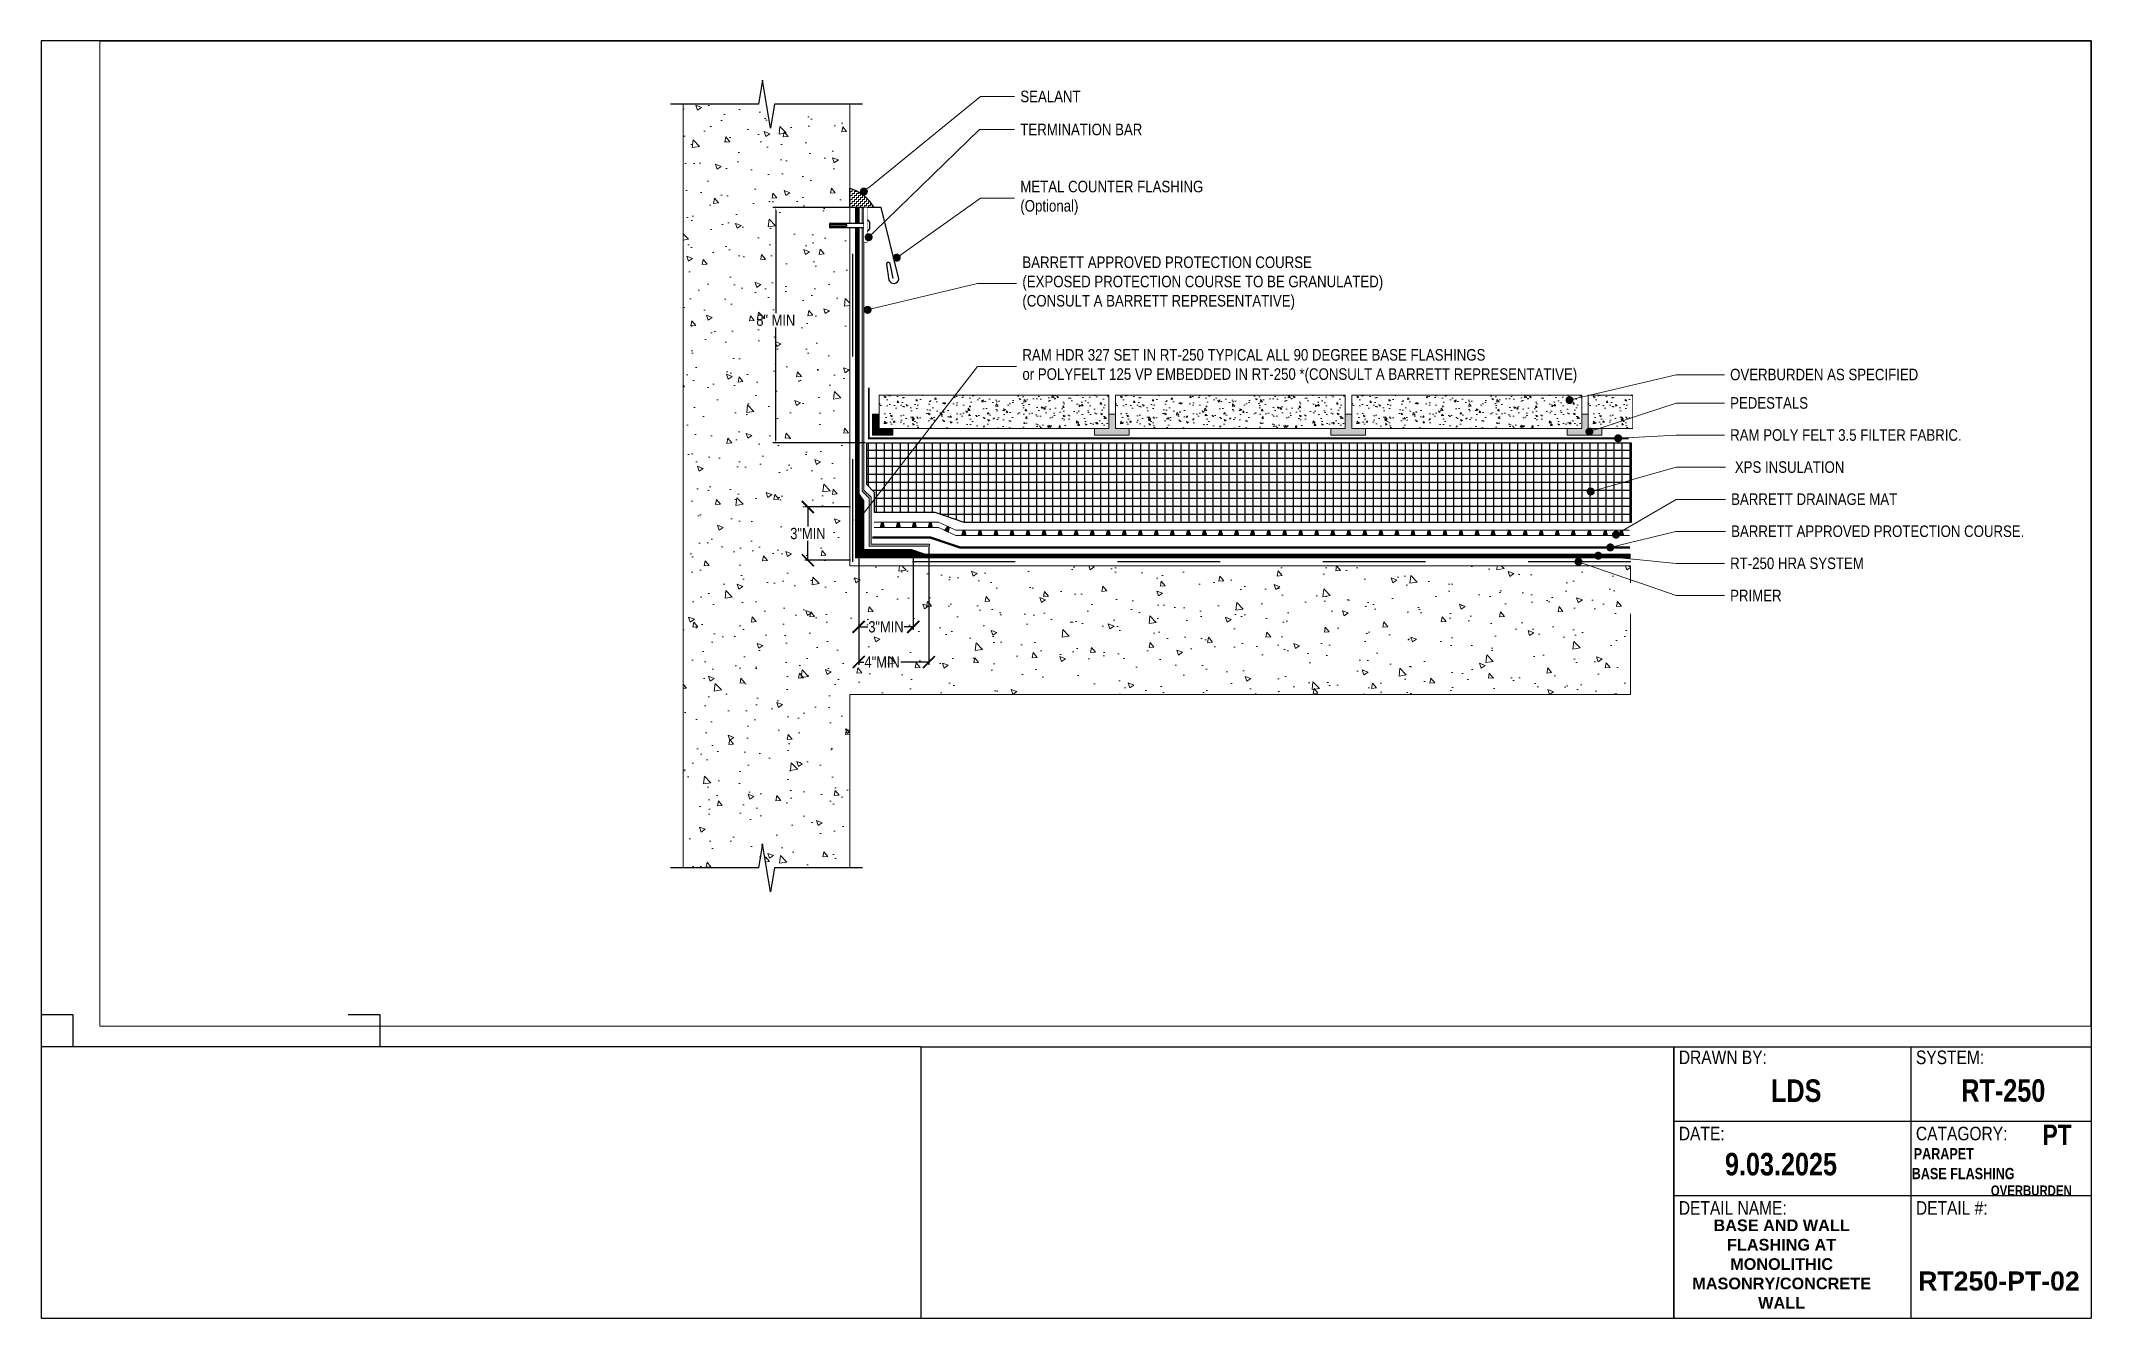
# Paper-space layout '11x17' of a CAD drawing. Header units: inches. Extents: x 0.6 to 16.6, y 0.6 to 10.6.
# The model-space entities are those that its viewports show. They can reach past a viewport. Long polylines and large blocks are cut down to what shows.
import ezdxf
from ezdxf import colors
from ezdxf.entities.mleader import LeaderData, LeaderLine
from ezdxf.math import Vec2, Vec3

# ---------------------------------------------------------------- set-up
doc = ezdxf.new("R2010")
doc.units = ezdxf.units.IN
doc.header["$MEASUREMENT"] = 0
doc.set_wipeout_variables(frame=1)
for name, pattern in [('Dash', [0.25, 0.125, -0.125]), ('Dashed - Dense', [0.8, 0.5, -0.3]), ('DASHED2', [0.1875, 0.125, -0.0625]), ('Wipeout_Contour', [39.370079, 0, -39.370079])]:
    doc.linetypes.add(name, pattern=pattern)
for name, color, linetype, lineweight in [('Dimensions', 20, 'Continuous', 0), ('Drainage Mat', 191, 'Continuous', 0), ('New_G - Drawings.2D_Pen_No__100', 7, 'Continuous', 0), ('Others', 190, 'Continuous', 0), ('RAM HDR 327', 63, 'Continuous', 0), ('Ram Mastic', 191, 'Continuous', 0), ('RAM POLY FELT 3.5 FILTER FABRIC.', 4, 'Dash', 0), ('RT-250 HRA SYSTEM LIQUID', 241, 'Continuous', 0), ('RT-250 HRA SYSTEM MESH', 3, 'Continuous', 0), ('Text', 20, 'Continuous', 0), ('Title Block Text', 20, 'Continuous', 0)]:
    doc.layers.add(name, color=color, linetype=linetype, lineweight=lineweight)
for name, color, linetype in [('Fastener', 94, 'Continuous'), ('Insulation Border', 8, 'Continuous'), ('Insulation Foam', 9, 'Continuous'), ('Primer', 32, 'DASHED2'), ('SELF ADHERING BUTYL FLASHING TAPE', 10, 'Continuous'), ('Title Block Lines', 7, 'Continuous')]:
    doc.layers.add(name, color=color, linetype=linetype)
doc.layers.add('Metal', color=7, linetype='Continuous', true_color=0x803345)
doc.layers.add('Protection Course', color=7, linetype='Dashed - Dense', lineweight=0, true_color=0x216123)
doc.styles.add('GENERATED_STYLE_1', font='')
doc.styles.add('GENERATED_STYLE_6', font='')
doc.styles.add('GENERATED_STYLE_8', font='', dxfattribs={"width": 0.8})
doc.styles.get("Standard").update_dxf_attribs({"font": ''})
doc.styles.get('GENERATED_STYLE_1').set_extended_font_data('Arial Narrow')
doc.styles.get('GENERATED_STYLE_6').set_extended_font_data('Arial Narrow', bold=True)
doc.styles.get('GENERATED_STYLE_8').set_extended_font_data('Arial Narrow', bold=True)
doc.styles.get('Standard').set_extended_font_data('Arial Narrow')
doc.dimstyles.get("Standard").update_dxf_attribs({"dimtxt": 0.18, "dimasz": 0.18, "dimexe": 0.18, "dimexo": 0.0625, "dimgap": 0.09, "dimtad": 0, "dimtih": 1, "dimtoh": 1, "dimdec": 4, "dimzin": 0, "dimdsep": 46, "dimtxsty": 'Standard', "dimcen": 0.09, "dimadec": 0, "dimazin": 0, "dimtfac": 1, "dimtdec": 4, "dimtofl": 0, "dimtmove": 0, "dimatfit": 3, "dimfxl": 1, "dimtolj": 1, "dimtzin": 0, "dimarcsym": 0})

psp = doc.layouts.new('11x17')

# ---------------------------------------------------------------- texts
at = {"layer": 'Title Block Text', "linetype": 'Continuous'}
for s, insert, char_height, attachment_point, style in [('\\A1;\\pxqc;{\\fArial|b1|i0|c0|p34;LDS}', (14.259, 2.289), 0.17569, 8, 'GENERATED_STYLE_8'), ('\\A1;\\pxqc;{\\fArial|b1|i0|c0|p34;RT-250}', (15.873, 2.29), 0.17569, 8, 'GENERATED_STYLE_8'), ('\\A1;\\pxqc;{\\fArial|b1|i0|c0|p34;PT}', (16.292, 1.956), 0.15872, 8, 'GENERATED_STYLE_8'), ('\\A1;\\pxqc;{\\fArial|b1|i0|c0|p34;PARAPET}', (15.409, 1.844), 0.08785, 8, 'GENERATED_STYLE_8'), ('\\A1;{\\fArial|b1|i0|c0|p34;9.03.2025}', (14.14, 1.716), 0.17569, 8, 'GENERATED_STYLE_8'), ('\\A1;\\pxqc;{\\fArial|b1|i0|c0|p34;BASE FLASHING}', (15.56, 1.688), 0.08785, 8, 'GENERATED_STYLE_8'), ('\\A1;\\pxqc;{\\fArial|b1|i0|c0|p34;OVERBURDEN}', (16.091, 1.56), 0.07936, 8, 'GENERATED_STYLE_8'), ('\\A1;\\pxql;{\\fArial|b1|i0|c0|p34;RT250-PT-02}', (15.209, 0.819), 0.14889, 7, 'GENERATED_STYLE_6')]:
    psp.add_mtext(s, dxfattribs=dict(at, insert=insert, char_height=char_height, attachment_point=attachment_point, style=style))
at = {"layer": 'Title Block Text', "linetype": 'Continuous', "insert": (14.145, 1.375), "char_height": 0.09063, "width": 1.56343, "attachment_point": 2, "style": 'GENERATED_STYLE_6'}
psp.add_mtext('\\A1;\\pxqc;{\\fArial|b1|i0|c0|p34;BASE AND WALL FLASHING AT MONOLITHIC MASONRY/CONCRETE WALL }', dxfattribs=at)

msp = doc.modelspace()

# ---------------------------------------------------------------- blocks, each defined once
blk = doc.blocks.new('Barrett Title Block LDS')
h = blk.add_hatch()
h.set_pattern_fill('HONEY', color=160, scale=2)
h.set_pattern_definition([(0, (-14.79494, -0.4674), (0.375, 0.2165064), [0.25, -0.5]), (120, (-14.79494, -0.4674), (-0.375, 0.2165064), [0.25, -0.5]), (60, (-14.79494, -0.4674), (8e-17, 0.4330127), [-0.5, 0.25])])
h.paths.add_polyline_path([(7.134, 2.152), (7.147, 2.152), (7.147, 2.143), (7.134, 2.143)])
at = {"layer": 'Ram Mastic'}
h = blk.add_hatch(dxfattribs=at)
h.set_pattern_fill('HONEY', color=256, scale=1.714998)
h.set_pattern_definition([(0, (-13.46107, 1.3637), (0.3215622, 0.185654), [0.214375, -0.4287496]), (120, (-13.46107, 1.3637), (-0.3215622, 0.185654), [0.214375, -0.4287496]), (60, (-13.46107, 1.3637), (7e-17, 0.371308), [-0.4287496, 0.214375])])
h.paths.add_polyline_path([(3.733, 2.342), (3.773, 2.342), (3.773, 2.31), (3.733, 2.31)])
h = blk.add_hatch(dxfattribs=at)
h.set_pattern_fill('HONEY', color=256, scale=1.714998)
h.set_pattern_definition([(0, (-13.63047, 0.7278), (0.3215622, 0.185654), [0.214375, -0.4287496]), (120, (-13.63047, 0.7278), (-0.3215622, 0.185654), [0.214375, -0.4287496]), (60, (-13.63047, 0.7278), (7e-17, 0.371308), [-0.4287496, 0.214375])])
h.paths.add_polyline_path([(3.458, 0.971), (3.498, 0.971), (3.498, 0.916), (3.458, 0.916)])
at = {"layer": 'SELF ADHERING BUTYL FLASHING TAPE', "linetype": 'Continuous'}
h = blk.add_hatch(dxfattribs=at)
h.set_pattern_fill('ANSI31', color=30)
h.set_pattern_definition([(45, (0.74292, 1.41906), (-0.0883883, 0.0883883), [])])
h.paths.add_polyline_path([(6.83, 1.08), (6.835, 1.068), (6.838, 1.057), (6.86, 1.066), (6.858, 1.074), (6.853, 1.086), (6.847, 1.099), (6.838, 1.106), (6.818, 1.099), (6.824, 1.093)])
h = blk.add_hatch(dxfattribs=at)
h.set_pattern_fill('ANSI31', color=30)
h.set_pattern_definition([(45, (0.74292, 1.26022), (-0.0883883, 0.0883883), [])])
h.paths.add_polyline_path([(6.83, 0.921), (6.835, 0.909), (6.838, 0.898), (6.86, 0.908), (6.858, 0.915), (6.853, 0.927), (6.847, 0.94), (6.838, 0.947), (6.818, 0.94), (6.824, 0.934)])
at = {"layer": 'Title Block Lines', "linetype": 'Continuous'}
for p, q in [((16.489, 10.488), (0.51, 10.488)), ((0.51, 10.488), (0.51, 0.533)), ((7.367, 2.647), (16.489, 2.647)), ((13.238, 0.533), (13.238, 2.647)), ((15.086, 0.533), (15.086, 2.647)), ((0.51, 0.533), (16.489, 0.533)), ((3.948, 0.533), (13.903, 0.533))]:
    blk.add_line(p, q, dxfattribs=at)
at = {"layer": 'Title Block Lines'}
for points in [[(16.489, 10.488), (16.489, 0.533)], [(7.367, 2.647), (0.51, 2.647)], [(7.367, 2.647), (7.367, 0.533)], [(13.238, 2.647), (13.238, 0.533)], [(16.489, 2.287), (16.489, 1.41)], [(16.489, 2.287), (16.489, 0.533)], [(16.489, 2.066), (13.238, 2.066)], [(16.489, 1.486), (13.238, 1.486)]]:
    blk.add_lwpolyline(points, dxfattribs=at)
at = {"layer": 'Title Block Lines', "linetype": 'Continuous', "char_height": 0.10572, "attachment_point": 1, "style": 'GENERATED_STYLE_1'}
for s, insert in [('\\A1;\\pxql;DRAWN BY:', (13.276, 2.618)), ('\\A1;\\pxql;SYSTEM:', (15.124, 2.618)), ('\\A1;\\pxql;DATE:', (13.276, 2.024)), ('\\A1;\\pxql;CATAGORY:', (15.124, 2.024)), ('\\A1;\\pxql;DETAIL NAME:', (13.276, 1.444)), ('\\A1;\\pxql;DETAIL #:', (15.124, 1.444))]:
    blk.add_mtext(s, dxfattribs=dict(at, insert=insert))
blk = doc.blocks.new('*D14')
at = {"layer": 'Defpoints', "color": 0, "transparency": 16777216}
for p in [(5.77, 42.86), (10.38, 42.86), (11.43, 28.18)]:
    blk.add_point(p, dxfattribs=at)
at = {"layer": 'Text', "color": 0, "lineweight": -2, "transparency": 16777216}
for p, q in [((10.32, 42.86), (5.59, 42.86)), ((5.77, 42.68), (5.77, 36.28)), ((5.77, 28.36), (5.77, 35.39)), ((11.36, 28.18), (5.59, 28.18))]:
    blk.add_line(p, q, dxfattribs=at)
at = {"layer": 'Text', "color": 0, "transparency": 16777216}
for points in [[(5.74, 42.68), (5.8, 42.68), (5.77, 42.86)], [(5.74, 28.36), (5.8, 28.36), (5.77, 28.18)]]:
    blk.add_solid(points, dxfattribs=at)
at = {"layer": 'Text', "color": 0, "transparency": 16777216, "insert": (5.77, 35.83), "char_height": 0.7, "attachment_point": 5}
blk.add_mtext('\\A1;8" MIN', dxfattribs=at)
blk = doc.blocks.new('_Dot')
at = {"color": 0, "linetype": 'ByBlock', "lineweight": -2}
blk.add_line((-0.5, 0), (-1, 0), dxfattribs=at)
at = {"color": 0, "linetype": 'ByBlock', "const_width": 0.5}
blk.add_lwpolyline([(-0.25, 0, 1), (0.25, 0, 1)], format="xyb", close=True, dxfattribs=at)
blk = doc.blocks.new('_ArchTick')
at = {"color": 0, "linetype": 'ByBlock', "const_width": 0.15}
blk.add_lwpolyline([(-0.5, -0.5), (0.5, 0.5)], dxfattribs=at)
blk = doc.blocks.new('*D15')
at = {"layer": 'Defpoints', "color": 0, "transparency": 16777216}
for p in [(15.32, 21.76), (10.94, 21.14), (15.32, 14.52)]:
    blk.add_point(p, dxfattribs=at)
at = {"layer": 'Dimensions', "color": 0, "lineweight": -2, "transparency": 16777216}
for p, q in [((10.94, 21.08), (10.94, 14.34)), ((15.32, 21.69), (15.32, 14.34)), ((10.94, 14.52), (11.25, 14.52)), ((15.32, 14.52), (13.56, 14.52))]:
    blk.add_line(p, q, dxfattribs=at)
at = {"layer": 'Dimensions', "color": 0, "lineweight": -2, "transparency": 16777216, "xscale": 0.75, "yscale": 0.75, "zscale": 0.75, "rotation": 180}
blk.add_blockref('_ArchTick', (10.94, 14.52), dxfattribs=at)
at = {"layer": 'Dimensions', "color": 0, "lineweight": -2, "transparency": 16777216, "xscale": 0.75, "yscale": 0.75, "zscale": 0.75}
blk.add_blockref('_ArchTick', (15.32, 14.52), dxfattribs=at)
at = {"layer": 'Dimensions', "color": 0, "transparency": 16777216, "insert": (12.4, 14.52), "char_height": 0.7, "attachment_point": 5}
blk.add_mtext('\\A1;4"MIN', dxfattribs=at)
blk = doc.blocks.new('*D16')
at = {"layer": 'Defpoints', "color": 0, "transparency": 16777216}
for p in [(10.48, 24.19), (7.77, 20.87), (10.48, 20.87)]:
    blk.add_point(p, dxfattribs=at)
at = {"layer": 'Dimensions', "color": 0, "lineweight": -2, "transparency": 16777216}
for p, q in [((10.42, 24.19), (7.59, 24.19)), ((7.77, 24.19), (7.77, 22.98)), ((7.77, 20.87), (7.77, 22.08)), ((10.42, 20.87), (7.59, 20.87))]:
    blk.add_line(p, q, dxfattribs=at)
at = {"layer": 'Dimensions', "color": 0, "lineweight": -2, "transparency": 16777216, "xscale": 0.75, "yscale": 0.75, "zscale": 0.75}
for p, rotation in [((7.77, 24.19), 90), ((7.77, 20.87), 270)]:
    blk.add_blockref('_ArchTick', p, dxfattribs=dict(at, rotation=rotation))
at = {"layer": 'Dimensions', "color": 0, "transparency": 16777216, "insert": (7.77, 22.53), "char_height": 0.7, "attachment_point": 5}
blk.add_mtext('\\A1;3"MIN', dxfattribs=at)
blk = doc.blocks.new('*D17')
at = {"layer": 'Defpoints', "color": 0, "transparency": 16777216}
for p in [(10.94, 21.14), (14.34, 21.13), (14.34, 16.71)]:
    blk.add_point(p, dxfattribs=at)
at = {"layer": 'Dimensions', "color": 0, "lineweight": -2, "transparency": 16777216}
for p, q in [((10.94, 21.08), (10.94, 16.53)), ((14.34, 21.07), (14.34, 16.53)), ((10.94, 16.71), (11.5, 16.71)), ((14.34, 16.71), (13.78, 16.71))]:
    blk.add_line(p, q, dxfattribs=at)
at = {"layer": 'Dimensions', "color": 0, "lineweight": -2, "transparency": 16777216, "xscale": 0.75, "yscale": 0.75, "zscale": 0.75, "rotation": 180}
blk.add_blockref('_ArchTick', (10.94, 16.71), dxfattribs=at)
at = {"layer": 'Dimensions', "color": 0, "lineweight": -2, "transparency": 16777216, "xscale": 0.75, "yscale": 0.75, "zscale": 0.75}
blk.add_blockref('_ArchTick', (14.34, 16.71), dxfattribs=at)
at = {"layer": 'Dimensions', "color": 0, "transparency": 16777216, "insert": (12.64, 16.71), "char_height": 0.7, "attachment_point": 5}
blk.add_mtext('\\A1;3"MIN', dxfattribs=at)
blk = doc.blocks.new('*U10')
at = {"layer": 'Drainage Mat'}
h = blk.add_hatch(color=256, dxfattribs=at)
h.dxf.hatch_style = 1
h.paths.add_polyline_path([(0.5, 0.34), (0.45, 0.34), (0.36, 0), (0.5, 0), (0.64, 0), (0.55, 0.34)])
at = {"layer": 'Drainage Mat', "linetype": 'Continuous'}
for points in [[(0, 0.34), (1, 0.34)], [(0, 0), (1, 0)]]:
    blk.add_lwpolyline(points, dxfattribs=at)
blk.add_lwpolyline([(0.5, 0.34), (0.45, 0.34), (0.36, 0), (0.5, 0), (0.64, 0), (0.55, 0.34)], close=True, dxfattribs=at)
blk = doc.blocks.new('*U11')
at = {"layer": 'Drainage Mat', "color": 0, "linetype": 'ByBlock', "lineweight": -2, "transparency": 16777216}
for p in [(11.91, 22.9), (12.91, 22.9), (13.91, 22.9), (14.91, 22.9)]:
    blk.add_blockref('*U10', p, dxfattribs=at)
blk = doc.blocks.new('*U12')
at = {"layer": 'Drainage Mat'}
h = blk.add_hatch(color=256, dxfattribs=at)
h.dxf.hatch_style = 1
h.paths.add_polyline_path([(0.5, 0.34), (0.45, 0.34), (0.36, 0), (0.5, 0), (0.64, 0), (0.55, 0.34)])
at = {"layer": 'Drainage Mat', "linetype": 'Continuous'}
for points in [[(0, 0.34), (1, 0.34)], [(0, 0), (1, 0)]]:
    blk.add_lwpolyline(points, dxfattribs=at)
blk.add_lwpolyline([(0.5, 0.34), (0.45, 0.34), (0.36, 0), (0.5, 0), (0.64, 0), (0.55, 0.34)], close=True, dxfattribs=at)
blk = doc.blocks.new('*U13')
at = {"layer": 'Drainage Mat', "color": 0, "linetype": 'ByBlock', "lineweight": -2, "transparency": 16777216}
for p in [(17, 22.4), (18, 22.4), (19, 22.4), (20, 22.4), (21, 22.4), (22, 22.4), (23, 22.4), (24, 22.4), (25, 22.4), (26, 22.4), (27, 22.4), (28, 22.4), (29, 22.4), (30, 22.4), (31, 22.4), (32, 22.4), (33, 22.4), (34, 22.4), (35, 22.4), (36, 22.4), (37, 22.4), (38, 22.4), (39, 22.4), (40, 22.4), (41, 22.4), (42, 22.4), (43, 22.4), (44, 22.4), (45, 22.4), (46, 22.4), (47, 22.4), (48, 22.4), (49, 22.4), (50, 22.4), (51, 22.4), (52, 22.4), (53, 22.4), (54, 22.4), (55, 22.4), (56, 22.4), (57, 22.4), (58, 22.4)]:
    blk.add_blockref('*U12', p, dxfattribs=at)
blk = doc.blocks.new('zamac')
blk.add_wipeout([(-2.34, 0.12), (-2.27, 0.14), (0, 0.14), (0, -0.14), (-2.27, -0.14), (-2.34, -0.12)])
at = {"color": 0, "linetype": 'Continuous', "ltscale": 1.75}
for points in [[(-2.27, 0.04), (-2.27, 0.14), (-2.34, 0.12), (-2.34, -0.12), (-2.27, -0.14), (-2.27, -0.04)], [(-2.34, -0.04), (-1.25, -0.04), (-1.25, 0.04), (-2.34, 0.04)], [(-2.27, 0.14), (0, 0.14)], [(0, -0.14), (-2.27, -0.14)]]:
    blk.add_lwpolyline(points, dxfattribs=at)
blk.add_lwpolyline([(0, -0.35), (0, 0.35), (0.02, 0.35, -0.236068), (0.05, 0.34), (0.15, 0.21, -0.162278), (0.16, 0.18), (0.16, -0.18, -0.162278), (0.15, -0.21), (0.05, -0.34, -0.236068), (0.02, -0.35)], format="xyb", close=True, dxfattribs=at)
blk = doc.blocks.new('flat term')
at = {"layer": 'Fastener'}
blk.add_blockref('zamac', (476.02, 15.02), dxfattribs=at)
at = {"layer": 'Drainage Mat'}
blk.add_lwpolyline([(476.02, 13.96), (475.83, 13.96), (475.83, 16.12), (476.02, 16.12)], close=True, dxfattribs=at)
blk.add_wipeout([(476.02, 13.96), (475.83, 13.96), (475.83, 16.12), (476.02, 16.12)]).dxf.layer = 'Fastener'

# ---------------------------------------------------------------- dimensions: what is measured, and where the dimension line sits
at = {"layer": 'Dimensions'}
dim = msp.add_linear_dim(base=(7.76742, 20.86822), p1=(10.48003, 24.19177), p2=(10.47976, 20.86822), angle=90, text='3"MIN', dimstyle='Standard', override={"dimtxt": 0.7, "dimasz": 0.75, "dimblk1": 'ArchTick', "dimblk2": 'ArchTick', "dimsah": 1}, dxfattribs=at)
dim.commit()
dim.dimension.update_dxf_attribs({"geometry": '*D16', "text_midpoint": (7.76742, 22.53)})
dim = msp.add_linear_dim(base=(15.31559, 14.52032), p1=(10.94208, 21.14378), p2=(15.31559, 21.75539), text='4"MIN', dimstyle='Standard', override={"dimtxt": 0.7, "dimasz": 0.75, "dimblk1": 'ArchTick', "dimblk2": 'ArchTick', "dimsah": 1}, dxfattribs=at)
dim.commit()
dim.dimension.update_dxf_attribs({"geometry": '*D15', "text_midpoint": (12.4034, 14.52032), "dimtype": 160})
dim = msp.add_linear_dim(base=(14.34319, 16.70901), p1=(10.94208, 21.14378), p2=(14.34319, 21.13153), text='3"MIN', dimstyle='Standard', override={"dimtxt": 0.7, "dimasz": 0.75, "dimblk1": 'ArchTick', "dimblk2": 'ArchTick', "dimsah": 1}, dxfattribs=at)
dim.commit()
dim.dimension.update_dxf_attribs({"geometry": '*D17', "text_midpoint": (12.64264, 16.70901)})
at = {"layer": 'Text'}
dim = msp.add_linear_dim(base=(5.77306, 42.86432), p1=(11.42505, 28.17715), p2=(10.38484, 42.86432), angle=90, text='8" MIN', dimstyle='Standard', override={"dimtxt": 0.7}, dxfattribs=at)
dim.commit()
dim.dimension.update_dxf_attribs({"geometry": '*D14', "text_midpoint": (5.77306, 35.83405), "dimtype": 160})

# ---------------------------------------------------------------- hatches: boundary and pattern name
at = {"layer": 'Drainage Mat'}
h = msp.add_hatch(color=256, dxfattribs=at)
h.dxf.hatch_style = 1
h.paths.add_polyline_path([(16.54845, 22.95693), (16.50161, 22.98131), (16.29089, 22.72708), (16.4032, 22.67548), (16.52576, 22.61916), (16.59528, 22.93254)])
at = {"layer": 'Insulation Foam'}
h = msp.add_hatch(dxfattribs=at)
h.set_pattern_fill('NET', color=256, scale=4)
h.set_pattern_definition([(0, (-101.4579, 22.73927), (0, 0.5), []), (90, (-101.4579, 22.73927), (-0.5, 3e-17), [])])
h.paths.add_polyline_path([(11.42505, 28.17715), (11.42053, 25.61849), (11.90284, 25.1051), (11.90043, 23.86533), (15.69695, 23.85697), (17.50429, 23.24768), (59.12614, 23.24852), (59.12614, 28.17715)])
at = {"layer": 'Others'}
h = msp.add_hatch(dxfattribs=at)
h.set_pattern_fill('CONCRETE___STRUCTURAL_0002', color=256, style=0, pattern_type=2)
h.set_pattern_definition([(130, (50.5038, 13.5372), (3.64368, 0.31878), [0.381, -4.191]), (185, (50.5038, 13.5372), (0.70486, 3.82114), [0.3048, -3.3528]), (79.5486, (50.2, 13.5107), (-2.93883, 3.50235), [0.3238, -3.5618]), (133.816, (50.5038, 14.553), (5.4216, 0.84084), [0.5715, -6.2865]), (83.364, (50.052, 14.483), (-4.7481, 4.9485), [0.4857, -5.3427]), (188.816, (50.504, 14.553), (-4.7481, 4.9485), [0.4572, -5.0292]), (159, (49.9958, 14.2992), (3.03229, 2.0453), [0.381, -4.191]), (214, (49.9958, 14.2992), (-1.23604, 3.68376), [0.3048, -3.3528]), (108.5486, (49.743, 14.1288), (-4.26833, 1.63845), [0.3238, -3.5618]), (142.5, (50.5038, 13.5372), (-0.061772, 1.6911), [0, -3.31216, 0, -3.4036, 0, -3.3655]), (172.5, (50.5038, 13.5372), (-1.336393, 2.00361), [0, -1.94056, 0, -3.23596, 0, -1.2827]), (212.5, (51.6366, 13.5372), (2.711818, 0.11458), [0, -1.27, 0, -3.9624, 0, -5.2578]), (222.5, (52.1446, 13.5372), (-2.96259, 0.50853), [0, -1.651, 0, -2.63144, 0, -3.7338])])
h.paths.add_polyline_path([(0, 51.67693), (0, 0), (10.38484, 0), (10.38484, 12.49453), (59.05712, 12.49453), (59.05712, 20.52485), (10.38484, 20.52485), (10.38484, 51.67693)])
h = msp.add_hatch(dxfattribs=at)
h.set_pattern_fill('CONCRETE___STRUCTURAL_0002', color=256, style=0, pattern_type=2)
h.set_pattern_definition([(130, (17.8994, 29.8841), (1.17164, 0.10251), [0.12251, -1.34764]), (185, (17.8994, 29.8841), (0.22665, 1.2287), [0.09801, -1.07811]), (79.549, (17.8018, 29.8756), (-0.945, 1.1262), [0.10412, -1.14531]), (133.816, (17.8994, 30.2108), (1.74334, 0.27037), [0.18377, -2.02145]), (83.364, (17.7542, 30.1883), (-1.52677, 1.59122), [0.15618, -1.71797]), (188.816, (17.8994, 30.2108), (-1.52677, 1.59122), [0.147, -1.61716]), (159, (17.7361, 30.1291), (0.97505, 0.65768), [0.12251, -1.34764]), (214, (17.7361, 30.1291), (-0.39745, 1.18453), [0.09801, -1.07811]), (108.549, (17.6548, 30.0743), (-1.3725, 0.52685), [0.10412, -1.14531]), (142.5, (17.89944, 29.8841), (-0.019863, 0.543781), [0, -1.06504, 0, -1.094443, 0, -1.082192]), (172.5, (17.89944, 29.8841), (-0.429723, 0.64427), [0, -0.623996, 0, -1.040538, 0, -0.412458]), (212.5, (18.2637, 29.8841), (0.871998, 0.036843), [0, -0.408374, 0, -1.27413, 0, -1.69067]), (222.5, (18.42706, 29.8841), (-0.95263, 0.16352), [0, -0.530887, 0, -0.84615, 0, -1.20062])])
h.paths.add_polyline_path([(26.54318, 31.15265), (12.21026, 31.15265), (12.21026, 29.07491), (26.54318, 29.07491)])
h = msp.add_hatch(dxfattribs=at)
h.set_pattern_fill('CONCRETE___STRUCTURAL_0002', color=256, style=0, pattern_type=2)
h.set_pattern_definition([(130, (32.6398, 29.8841), (1.17164, 0.10251), [0.12251, -1.34764]), (185, (32.6398, 29.8841), (0.22665, 1.2287), [0.09801, -1.07811]), (79.549, (32.5421, 29.8756), (-0.945, 1.1262), [0.10412, -1.14531]), (133.816, (32.6398, 30.2108), (1.74334, 0.27037), [0.18377, -2.02145]), (83.364, (32.4945, 30.1883), (-1.52677, 1.59122), [0.15618, -1.71797]), (188.816, (32.6398, 30.2108), (-1.52677, 1.59122), [0.147, -1.61716]), (159, (32.4764, 30.1291), (0.97505, 0.65768), [0.12251, -1.34764]), (214, (32.4764, 30.1291), (-0.39745, 1.18453), [0.09801, -1.07811]), (108.549, (32.3952, 30.0743), (-1.3725, 0.52685), [0.10412, -1.14531]), (142.5, (32.63976, 29.8841), (-0.019863, 0.543781), [0, -1.06504, 0, -1.094443, 0, -1.082192]), (172.5, (32.63976, 29.8841), (-0.429723, 0.64427), [0, -0.623996, 0, -1.040538, 0, -0.412458]), (212.5, (33.00403, 29.8841), (0.871998, 0.036843), [0, -0.408374, 0, -1.27413, 0, -1.69067]), (222.5, (33.1674, 29.8841), (-0.95263, 0.16352), [0, -0.530887, 0, -0.84615, 0, -1.20062])])
h.paths.add_polyline_path([(41.2835, 31.15265), (26.95059, 31.15265), (26.95059, 29.07491), (41.2835, 29.07491)])
h = msp.add_hatch(dxfattribs=at)
h.set_pattern_fill('CONCRETE___STRUCTURAL_0002', color=256, style=0, pattern_type=2)
h.set_pattern_definition([(130, (47.3801, 29.8841), (1.17164, 0.10251), [0.12251, -1.34764]), (185, (47.3801, 29.8841), (0.22665, 1.2287), [0.09801, -1.07811]), (79.549, (47.2825, 29.8756), (-0.945, 1.1262), [0.10412, -1.14531]), (133.816, (47.3801, 30.2108), (1.74334, 0.27037), [0.18377, -2.02145]), (83.364, (47.2348, 30.1883), (-1.52677, 1.59122), [0.15618, -1.71797]), (188.816, (47.38, 30.2108), (-1.52677, 1.59122), [0.147, -1.61716]), (159, (47.2167, 30.1291), (0.97505, 0.65768), [0.12251, -1.34764]), (214, (47.2167, 30.1291), (-0.39745, 1.18453), [0.09801, -1.07811]), (108.549, (47.1355, 30.0743), (-1.3725, 0.52685), [0.10412, -1.14531]), (142.5, (47.3801, 29.8841), (-0.019863, 0.543781), [0, -1.06504, 0, -1.094443, 0, -1.082192]), (172.5, (47.3801, 29.8841), (-0.429723, 0.64427), [0, -0.623996, 0, -1.040538, 0, -0.412458]), (212.5, (47.74436, 29.8841), (0.871998, 0.036843), [0, -0.408374, 0, -1.27413, 0, -1.69067]), (222.5, (47.9077, 29.8841), (-0.95263, 0.16352), [0, -0.530887, 0, -0.84615, 0, -1.20062])])
h.paths.add_polyline_path([(56.02383, 31.15265), (41.69091, 31.15265), (41.69091, 29.07491), (56.02383, 29.07491)])
h = msp.add_hatch(dxfattribs=at)
h.set_pattern_fill('CONCRETE___STRUCTURAL_0002', color=256, style=0, pattern_type=2)
h.set_pattern_definition([(130, (62.1204, 29.8841), (1.17164, 0.1025), [0.12251, -1.34764]), (185, (62.1204, 29.8841), (0.22665, 1.2287), [0.098, -1.0781]), (79.549, (62.0228, 29.8756), (-0.945, 1.1262), [0.10412, -1.14531]), (133.816, (62.1204, 30.2108), (1.74334, 0.27037), [0.18377, -2.02145]), (83.364, (61.9751, 30.1883), (-1.52677, 1.5912), [0.1562, -1.71797]), (188.816, (62.1204, 30.2108), (-1.52677, 1.5912), [0.147, -1.61716]), (159, (61.9571, 30.1291), (0.97505, 0.65768), [0.12251, -1.34764]), (214, (61.9571, 30.1291), (-0.39745, 1.18453), [0.098, -1.0781]), (108.549, (61.8758, 30.0743), (-1.3725, 0.52685), [0.10412, -1.14531]), (142.5, (62.1204, 29.8841), (-0.019863, 0.54378), [0, -1.06504, 0, -1.094443, 0, -1.08219]), (172.5, (62.1204, 29.8841), (-0.429723, 0.64427), [0, -0.623996, 0, -1.04054, 0, -0.41246]), (212.5, (62.4847, 29.8841), (0.871998, 0.036843), [0, -0.408374, 0, -1.27413, 0, -1.69067]), (222.5, (62.648, 29.8841), (-0.95263, 0.16352), [0, -0.53089, 0, -0.84615, 0, -1.20062])])
h.paths.add_polyline_path([(59.21792, 31.15265), (56.43123, 31.15265), (56.43123, 29.07491), (59.21792, 29.07491)])
for points in [[(11.80286, 29.98261), (12.21026, 29.98261), (12.21026, 29.07491), (13.06718, 29.07491), (13.06718, 28.66114), (11.80286, 28.66114)], [(27.8075, 29.07491), (27.8075, 28.66114), (25.64126, 28.66114), (25.64126, 29.07491), (26.54318, 29.07491), (26.54318, 29.98261), (26.95059, 29.98261), (26.95059, 29.07491)], [(42.54782, 29.07491), (42.54782, 28.66114), (40.38158, 28.66114), (40.38158, 29.07491), (41.2835, 29.07491), (41.2835, 29.98261), (41.69091, 29.98261), (41.69091, 29.07491)], [(57.28815, 29.07491), (57.28815, 28.66114), (55.12191, 28.66114), (55.12191, 29.07491), (56.02383, 29.07491), (56.02383, 29.98261), (56.43123, 29.98261), (56.43123, 29.07491)]]:
    msp.add_hatch(color=256, dxfattribs=at).paths.add_polyline_path(points)
at = {"layer": 'Protection Course'}
h = msp.add_hatch(dxfattribs=at)
h.set_pattern_fill('AGGREGAT', color=256, scale=0.3, pattern_type=2)
h.set_pattern_definition([(0, (-101.4579, 22.73927), (0.3, 0.3), [0.03, -0.045, 0.015, -0.045, 0.015, -0.15]), (0, (-101.3079, 22.76927), (0.3, 0.3), [0.015, -0.285]), (0, (-101.3979, 22.78427), (0.3, 0.3), [0.015, -0.03, 0.015, -0.24]), (0, (-101.2479, 22.79927), (0.3, 0.3), [0.03, -0.27]), (0, (-101.2179, 22.81427), (0.3, 0.3), [0.015, -0.285]), (0, (-101.3079, 22.84427), (0.3, 0.3), [0.03, -0.27]), (0, (-101.4579, 22.85927), (0.3, 0.3), [0.015, -0.03, 0.015, -0.075, 0.045, -0.12]), (0, (-101.2479, 22.88927), (0.3, 0.3), [0.03, -0.27]), (0, (-101.4279, 22.90427), (0.3, 0.3), [0.03, -0.015, 0.015, -0.12, 0.015, -0.105]), (0, (-101.4429, 22.91927), (0.3, 0.3), [0.015, -0.285]), (0, (-101.3379, 22.93427), (0.3, 0.3), [0.015, -0.015, 0.015, -0.255]), (0, (-101.3829, 22.94927), (0.3, 0.3), [0.015, -0.285]), (0, (-101.1879, 22.96427), (0.3, 0.3), [0.015, -0.285]), (0, (-101.3229, 22.97927), (0.3, 0.3), [0.015, -0.12, 0.015, -0.15]), (0, (-101.3229, 22.99427), (0.3, 0.3), [0.03, -0.27]), (0, (-101.2629, 23.00927), (0.3, 0.3), [0.03, -0.27]), (0, (-101.4429, 23.02427), (0.3, 0.3), [0.015, -0.18, 0.03, -0.075]), (90, (-101.4579, 22.87427), (-0.3, 0.3), [0.06, -0.06, 0.03, -0.15]), (90, (-101.4429, 22.87427), (-0.3, 0.3), [0.015, -0.105, 0.03, -0.15]), (90, (-101.4279, 22.79927), (-0.3, 0.3), [0.045, -0.255]), (90, (-101.4129, 22.79927), (-0.3, 0.3), [0.03, -0.27]), (90, (-101.3979, 22.75427), (-0.3, 0.3), [0.015, -0.18, 0.015, -0.015, 0.03, -0.045]), (90, (-101.3679, 22.75427), (-0.3, 0.3), [0.015, -0.105, 0.015, -0.165]), (90, (-101.3529, 22.87427), (-0.3, 0.3), [0.03, -0.045, 0.015, -0.015, 0.03, -0.165]), (90, (-101.3379, 22.81427), (-0.3, 0.3), [0.03, -0.165, 0.015, -0.09]), (90, (-101.3229, 22.75427), (-0.3, 0.3), [0.015, -0.015, 0.03, -0.24]), (90, (-101.2929, 22.94927), (-0.3, 0.3), [0.015, -0.285]), (90, (-101.2779, 22.94927), (-0.3, 0.3), [0.03, -0.03, 0.015, -0.015, 0.03, -0.18]), (90, (-101.2629, 22.81427), (-0.3, 0.3), [0.015, -0.015, 0.015, -0.03, 0.015, -0.21]), (90, (-101.2179, 22.91927), (-0.3, 0.3), [0.06, -0.24]), (90, (-101.2029, 22.88927), (-0.3, 0.3), [0.06, -0.045, 0.03, -0.165]), (90, (-101.1879, 22.76927), (-0.3, 0.3), [0.015, -0.045, 0.03, -0.21]), (90, (-101.1729, 22.79927), (-0.3, 0.3), [0.045, -0.255]), (45, (-101.3379, 22.73927), (0, 0.3), [0.021213, -0.4030511]), (45, (-101.1729, 22.75427), (0, 0.3), [0.021213, -0.36062507, 0.021213, -0.021213]), (45, (-101.3679, 22.76927), (0, 0.3), [0.021213, -0.169704, 0.021213, -0.21213407]), (45, (-101.2929, 22.76927), (0, 0.3), [0.021213, -0.33941207, 0.021213, -0.042426]), (45, (-101.2779, 22.76927), (0, 0.3), [0.042426, -0.169704, 0.042426, -0.16970807]), (45, (-101.3529, 22.79927), (0, 0.3), [0.02121, -0.19092, 0.02121, -0.02121, 0.02121, -0.14850407]), (45, (-101.2029, 22.81427), (0, 0.3), [0.021213, -0.021213, 0.021213, -0.36062507]), (45, (-101.4129, 22.82927), (0, 0.3), [0.021213, -0.254556, 0.021213, -0.12728207]), (45, (-101.1729, 22.85927), (0, 0.3), [0.02121, -0.02121, 0.02121, -0.084852, 0.02121, -0.25457207]), (45, (-101.3529, 22.90427), (0, 0.3), [0.021213, -0.4030511]), (45, (-101.4279, 22.91927), (0, 0.3), [0.0424263, -0.3818378]), (45, (-101.4579, 22.94927), (0, 0.3), [0.021213, -0.021213, 0.021213, -0.36062507]), (45, (-101.2929, 22.99427), (0, 0.3), [0.021213, -0.4030511]), (45, (-101.2029, 23.02427), (0, 0.3), [0.021213, -0.4030511]), (135, (-101.3229, 22.76927), (2e-17, 0.3), [0.021213, -0.4030511]), (135, (-101.3079, 22.76927), (2e-17, 0.3), [0.021213, -0.4030511]), (135, (-101.3979, 22.78427), (2e-17, 0.3), [0.021213, -0.084852, 0.042426, -0.27577307]), (135, (-101.4579, 22.78427), (2e-17, 0.3), [0.021213, -0.4030511]), (135, (-101.2629, 22.82927), (2e-17, 0.3), [0.021213, -0.16970562, 0.021213, -0.21213245]), (135, (-101.2479, 22.82927), (2e-17, 0.3), [0.02121, -0.12729, 0.02121, -0.12726, 0.02121, -0.10608407]), (135, (-101.4279, 22.84427), (2e-17, 0.3), [0.021213, -0.4030511]), (135, (-101.1879, 22.85927), (2e-17, 0.3), [0.04242, -0.106065, 0.02121, -0.02121, 0.02121, -0.21214907]), (135, (-101.3829, 22.90427), (2e-17, 0.3), [0.021213, -0.4030511]), (135, (-101.2629, 22.90427), (2e-17, 0.3), [0.0424263, -0.3818378]), (135, (-101.2479, 22.90427), (2e-17, 0.3), [0.021213, -0.4030511]), (135, (-101.3379, 22.93427), (2e-17, 0.3), [0.021213, -0.4030511]), (135, (-101.4279, 22.97927), (2e-17, 0.3), [0.021213, -0.4030511]), (135, (-101.1879, 22.97927), (2e-17, 0.3), [0.021213, -0.4030511]), (26.56505, (-101.4279, 22.73927), (0.3, 1e-10), [0.03354, -0.6372804]), (26.56505, (-101.4579, 22.76927), (0.3, 1e-10), [0.03354, -0.6372804]), (26.56505, (-101.4579, 22.78427), (0.3, 1e-10), [0.03354, -0.6372804]), (26.56505, (-101.3829, 22.78427), (0.3, 1e-10), [0.03354, -0.6372804]), (26.56505, (-101.3979, 22.84427), (0.3, 1e-10), [0.03354, -0.6372804]), (26.56505, (-101.3979, 22.85927), (0.3, 1e-10), [0.03354, -0.6372804]), (26.56505, (-101.3379, 22.91927), (0.3, 1e-10), [0.03354, -0.6372804]), (26.56505, (-101.3229, 22.93427), (0.3, 1e-10), [0.03354, -0.6372804]), (26.56505, (-101.4429, 22.96427), (0.3, 1e-10), [0.03354, -0.6372804]), (26.56505, (-101.3529, 22.96427), (0.3, 1e-10), [0.03354, -0.6372804]), (63.43495, (-101.2029, 22.73927), (2e-11, 0.3), [0.03354, -0.6372804]), (63.43495, (-101.2779, 22.78427), (2e-11, 0.3), [0.03354, -0.6372804]), (63.43495, (-101.3229, 22.81427), (2e-11, 0.3), [0.03354, -0.6372804]), (63.43495, (-101.2779, 22.85927), (2e-11, 0.3), [0.03354, -0.6372804]), (63.43495, (-101.2629, 22.85927), (2e-11, 0.3), [0.03354, -0.6372804]), (63.43495, (-101.3679, 22.90427), (2e-11, 0.3), [0.03354, -0.6372804]), (63.43495, (-101.3979, 22.91927), (2e-11, 0.3), [0.03354, -0.6372804]), (63.43495, (-101.2779, 22.97927), (2e-11, 0.3), [0.03354, -0.6372804]), (63.43495, (-101.3979, 23.00927), (2e-11, 0.3), [0.03354, -0.6372804]), (116.56505, (-101.4429, 22.91927), (-1e-10, 0.3), [0.03354, -0.6372804]), (116.56505, (-101.2629, 22.91927), (-1e-10, 0.3), [0.03354, -0.6372804]), (116.56505, (-101.4579, 22.93427), (-1e-10, 0.3), [0.03354, -0.6372804]), (116.56505, (-101.2179, 22.97927), (-1e-10, 0.3), [0.03354, -0.6372804]), (116.56505, (-101.4129, 22.99427), (-1e-10, 0.3), [0.03354, -0.6372804]), (116.56505, (-101.3529, 23.00927), (-1e-10, 0.3), [0.03354, -0.6372804]), (153.43495, (-101.3379, 22.73927), (-0.3, 1e-10), [0.03354, -0.6372804]), (153.43495, (-101.3979, 22.76927), (-0.3, 1e-10), [0.03354, -0.6372804]), (153.43495, (-101.1879, 22.78427), (-0.3, 1e-10), [0.03354, -0.6372804]), (153.43495, (-101.2179, 22.81427), (-0.3, 1e-10), [0.03354, -0.6372804]), (153.43495, (-101.3379, 22.84427), (-0.3, 1e-10), [0.03354, -0.6372804]), (153.43495, (-101.4129, 22.85927), (-0.3, 1e-10), [0.03354, -0.6372804]), (153.43495, (-101.3229, 22.85927), (-0.3, 1e-10), [0.03354, -0.6372804]), (153.43495, (-101.3679, 22.88927), (-0.3, 1e-10), [0.03354, -0.6372804]), (153.43495, (-101.3679, 22.96427), (-0.3, 1e-10), [0.03354, -0.6372804]), (153.43495, (-101.4579, 23.02427), (-0.3, 1e-10), [0.03354, -0.6372804]), (153.43495, (-101.2779, 23.02427), (-0.3, 1e-10), [0.03354, -0.6372804]), (153.43495, (-101.2479, 23.02427), (-0.3, 1e-10), [0.03354, -0.6372804])])
h.paths.add_polyline_path([(11.14624, 25.18126), (11.58726, 24.74128), (11.58726, 21.86393), (11.58955, 21.86393), (11.58955, 21.74146), (15.34506, 21.74146), (15.34506, 21.86393), (11.71799, 21.86393), (11.71799, 24.79195), (11.26483, 25.24403), (11.26483, 42.84005), (11.1494, 42.84089)])
at = {"layer": 'Ram Mastic'}
h = msp.add_hatch(dxfattribs=at)
h.set_pattern_fill('ZIGZAG', color=256)
h.set_pattern_definition([(0, (-101.4579, 22.73927), (0.125, 0.125), [0.125, -0.125]), (90, (-101.3329, 22.73927), (-0.125, 0.125), [0.125, -0.125])])
edge = h.paths.add_edge_path()
edge.add_arc((9.69117, 41.70494), 2.47121, 27.9795865, 73.6978951, ccw=False)
edge.add_line((11.87353, 42.86432), (10.38484, 42.86432))
edge.add_line((10.38484, 42.86432), (10.38484, 44.07679))

# ---------------------------------------------------------------- linework, layer by layer
at = {"layer": 'Defpoints', "flags": 128}
msp.add_lwpolyline([(10.38484, 44.07679, -0.202172632), (11.87353, 42.86432), (10.38484, 42.86432)], format="xyb", close=True, dxfattribs=at)
at = {"layer": 'Drainage Mat', "linetype": 'Continuous'}
for points in [[(15.9101, 23.24556), (16.99732, 22.74596)], [(15.9101, 22.90207), (16.99732, 22.40247)]]:
    msp.add_lwpolyline(points, dxfattribs=at)
at = {"layer": 'Drainage Mat'}
for points in [[(15.79344, 22.90207), (11.9101, 22.90207)], [(58.41982, 22.40247), (16.99732, 22.40247)]]:
    msp.add_lwpolyline(points, dxfattribs=at)
at = {"layer": 'Drainage Mat', "linetype": 'Continuous'}
msp.add_lwpolyline([(16.54845, 22.95693), (16.50161, 22.98131), (16.29089, 22.72708), (16.4032, 22.67548), (16.52576, 22.61916), (16.59528, 22.93254)], close=True, dxfattribs=at)
at = {"layer": 'Insulation Border', "flags": 128}
msp.add_lwpolyline([(11.42505, 28.17715), (11.42053, 25.61849), (11.90284, 25.1051), (11.90043, 23.86533), (15.69695, 23.85697), (17.50429, 23.24768), (59.12614, 23.24852), (59.12614, 28.17715)], close=True, dxfattribs=at)
at = {"layer": 'Metal', "linetype": 'Continuous'}
msp.add_lwpolyline([(13.09432, 38.44124), (12.89363, 39.37829, 0.706238884), (12.67093, 39.33059), (12.81905, 38.33142, 0.781965113), (13.43993, 38.42346), (12.34061, 42.86141), (10.38484, 42.86432)], format="xyb", dxfattribs=at)
at = {"layer": 'Others', "flags": 128}
for points in [[(0, 51.67693), (0, 0), (10.38484, 0), (10.38484, 12.49453), (59.05712, 12.49453), (59.05712, 20.52485), (10.38484, 20.52485), (10.38484, 51.67693)], [(26.54318, 31.15265), (12.21026, 31.15265), (12.21026, 29.07491), (26.54318, 29.07491)], [(41.2835, 31.15265), (26.95059, 31.15265), (26.95059, 29.07491), (41.2835, 29.07491)], [(56.02383, 31.15265), (41.69091, 31.15265), (41.69091, 29.07491), (56.02383, 29.07491)], [(59.21792, 31.15265), (56.43123, 31.15265), (56.43123, 29.07491), (59.21792, 29.07491)], [(11.80286, 29.98261), (12.21026, 29.98261), (12.21026, 29.07491), (13.06718, 29.07491), (13.06718, 28.66114), (11.80286, 28.66114)], [(27.8075, 29.07491), (27.8075, 28.66114), (25.64126, 28.66114), (25.64126, 29.07491), (26.54318, 29.07491), (26.54318, 29.98261), (26.95059, 29.98261), (26.95059, 29.07491)], [(42.54782, 29.07491), (42.54782, 28.66114), (40.38158, 28.66114), (40.38158, 29.07491), (41.2835, 29.07491), (41.2835, 29.98261), (41.69091, 29.98261), (41.69091, 29.07491)], [(57.28815, 29.07491), (57.28815, 28.66114), (55.12191, 28.66114), (55.12191, 29.07491), (56.02383, 29.07491), (56.02383, 29.98261), (56.43123, 29.98261), (56.43123, 29.07491)]]:
    msp.add_lwpolyline(points, close=True, dxfattribs=at)
at = {"layer": 'Primer', "ltscale": 0.2}
msp.add_lwpolyline([(59.08585, 20.77041), (10.57096, 20.77041), (10.57096, 42.86432)], dxfattribs=at)
at = {"layer": 'Protection Course', "linetype": 'ByBlock'}
msp.add_lwpolyline([(11.14624, 25.18126), (11.58726, 24.74128), (11.58726, 21.86393), (11.58955, 21.86393), (11.58955, 21.74146), (15.34506, 21.74146), (15.34506, 21.86393), (11.71799, 21.86393), (11.71799, 24.79195), (11.26483, 25.24403), (11.26483, 42.84005), (11.1494, 42.84089)], close=True, dxfattribs=at).dxf.unprotected_set("ltscale", 0)
at = {"layer": 'Protection Course', "linetype": 'Dashed - Dense', "ltscale": 0.2, "const_width": 0.14148}
msp.add_lwpolyline([(59.04283, 21.6654), (17.24476, 21.6654), (15.43032, 22.27708), (11.78495, 22.28267)], dxfattribs=at)
at = {"layer": 'RAM HDR 327', "const_width": 0.05}
msp.add_lwpolyline([(14.34319, 21.13153), (10.93511, 21.13153), (10.93511, 24.67922)], dxfattribs=at)
at = {"layer": 'RAM POLY FELT 3.5 FILTER FABRIC.', "ltscale": 0.2, "const_width": 0.11517}
msp.add_lwpolyline([(11.57221, 31.62935), (11.57221, 28.47048), (58.94619, 28.47049)], dxfattribs=at)
at = {"layer": 'RT-250 HRA SYSTEM LIQUID', "const_width": 0.3}
for points in [[(59.07343, 21.13153), (15.05119, 21.13153), (14.1717, 21.42682), (11.14179, 21.42682), (11.14179, 24.5421), (10.85434, 24.96444), (10.85152, 42.86432)], [(15.39458, 21.13153), (10.85172, 21.13153), (10.85423, 24.96253)]]:
    msp.add_lwpolyline(points, dxfattribs=at)
at = {"layer": 'RT-250 HRA SYSTEM MESH'}
msp.add_lwpolyline([(59.07343, 21.13153), (14.98796, 21.13153), (14.16888, 21.42682), (11.13897, 21.42682), (11.13897, 24.5421), (10.85293, 24.96444), (10.85293, 42.8355)], dxfattribs=at)

# ---------------------------------------------------------------- block references
at = {"layer": 'Drainage Mat'}
for name in ['*U11', '*U13']:
    msp.add_blockref(name, (0, 0), dxfattribs=at)

msp.set_redraw_order([(e.dxf.handle, doc.entitydb.next_handle()) for e in msp.query("TEXT MTEXT ATTDEF DIMENSION ARC_DIMENSION")])  # texts and dimensions are drawn at this point

# ---------------------------------------------------------------- leaders
at = {"layer": 'Text'}
ml = msp.add_multileader_mtext('Standard', dxfattribs=at)
ml.set_content('\\A1;\\pxql,t0;{\\C256;METAL COUNTER FLASHING\\P(Optional)}', color=256)
ml.set_leader_properties(color=256, lineweight=0)
ml.set_arrow_properties(name='DOT')
ml.build(insert=Vec2(0, 0))
ml.multileader.update_dxf_attribs({"text_left_attachment_type": 2, "text_right_attachment_type": 2, "dogleg_length": 0.36, "arrow_head_size": 0.5})
ctx = ml.context
ctx.base_point, ctx.char_height, ctx.arrow_head_size, ctx.landing_gap_size, ctx.plane_origin = Vec3(20.6582, 43.45218), 0.72, 0.5, 0.36, Vec3(13.31094, 38.84574)
ctx.left_attachment, ctx.right_attachment = 2, 2
notes = []
notes.append((ctx, [(0, (1, 1, 0), (18.54456, 43.45218), (1, 0), 2.11363, [(0, [(13.31094, 39.73648)], 0, [])])]))
ctx.mtext.insert, ctx.mtext.flow_direction = Vec3(21.0182, 44.53078), 5
ml = msp.add_multileader_mtext('Standard', dxfattribs=at)
ml.set_content('BARRETT APPROVED PROTECTION COURSE \\P(EXPOSED PROTECTION COURSE TO BE GRANULATED)\\P\\pxqj;(CONSULT A BARRETT REPRESENTATIVE)', color=256)
ml.set_leader_properties(color=256, lineweight=0)
ml.set_arrow_properties(name='DOT')
ml.build(insert=Vec2(0, 0))
ml.multileader.update_dxf_attribs({"text_left_attachment_type": 2, "text_right_attachment_type": 2, "dogleg_length": 0.36, "arrow_head_size": 0.5})
ctx = ml.context
ctx.base_point, ctx.char_height, ctx.arrow_head_size, ctx.landing_gap_size, ctx.plane_origin = Vec3(20.78617, 38.12411), 0.72, 0.5, 0.36, Vec3(11.02993, 36.69143)
ctx.left_attachment, ctx.right_attachment = 2, 2
notes.append((ctx, [(0, (1, 1, 0), (18.34163, 38.12411), (1, 0), 2.44454, [(0, [(11.49463, 36.4821)], 0, [])])]))
ctx.mtext.insert, ctx.mtext.flow_direction = Vec3(21.14617, 39.8091), 5
ml = msp.add_multileader_mtext('Standard', dxfattribs=at)
ml.set_content('RAM HDR 327 SET IN RT-250 TYPICAL ALL 90 DEGREE BASE FLASHINGS \\Por POLYFELT 125 VP EMBEDDED IN RT-250 *(CONSULT A BARRETT REPRESENTATIVE)', color=256)
ml.set_leader_properties(color=256, lineweight=0)
ml.set_arrow_properties(name='DOT')
ml.build(insert=Vec2(0, 0))
ml.multileader.update_dxf_attribs({"text_left_attachment_type": 2, "text_right_attachment_type": 2, "dogleg_length": 0.36, "arrow_head_size": 0.5})
ctx = ml.context
ctx.base_point, ctx.char_height, ctx.arrow_head_size, ctx.landing_gap_size, ctx.plane_origin = Vec3(20.78617, 32.9576), 0.72, 0.5, 0.36, Vec3(10.77339, 22.69455)
ctx.left_attachment, ctx.right_attachment = 2, 2
notes.append((ctx, [(1, (1, 1, 0), (18.34163, 32.9576), (1, 0), 2.44454, [(0, [(10.93931, 23.37691)], 0, [])])]))
ctx.mtext.insert, ctx.mtext.defined_height, ctx.mtext.flow_direction = Vec3(21.14617, 34.03621), 3.22093, 5
for ctx, leaders in notes:
    for number, flags, end, landing, length, lines in leaders:
        leader = LeaderData()
        leader.index, (leader.has_last_leader_line, leader.has_dogleg_vector, leader.attachment_direction) = number, flags
        leader.last_leader_point, leader.dogleg_vector, leader.dogleg_length = Vec3(end), Vec3(landing), length
        for number, points, colour, breaks in lines:
            line = LeaderLine()
            line.index, line.vertices, line.color, line.breaks = number, Vec3.list(points), colors.encode_raw_color(colour), breaks
            leader.lines.append(line)
        ctx.leaders.append(leader)

# ---------------------------------------------------------------- next in the draw order: block references
at = {"layer": 'Drainage Mat'}
msp.add_blockref('flat term', (-464.56415, 26.72412), dxfattribs=at)

# ---------------------------------------------------------------- next in the draw order: wipeouts: each hides what was drawn before it
at = {"linetype": 'Wipeout_Contour', "ltscale": 881.979415}
msp.add_wipeout([(11.17226, 54.64842), (-0.78739, 54.64848), (-0.78742, 49.3077), (4.6924, 49.30766), (4.94241, 50.80766), (5.4424, 47.80766), (5.6924, 49.30766), (11.17223, 49.30763)], dxfattribs=at)
at = {"linetype": 'Wipeout_Contour', "ltscale": 411.211277}
msp.add_wipeout([(67.95798, 32.437), (59.21791, 32.43695), (59.21798, 20.41451), (67.39128, 4.37519), (57.71798, 19.6645), (59.21798, 19.41451), (59.21803, 11.70712), (67.9581, 11.70717)], dxfattribs=at)
at = {"linetype": 'Wipeout_Contour', "ltscale": 870.946284}
msp.add_wipeout([(11.17226, -1.22275), (11.17225, 1.69035), (5.69242, 1.69031), (5.44243, 0.19031), (4.94241, 3.19031), (4.69242, 1.69031), (-0.7874, 1.69028), (-0.78739, -1.22282)], dxfattribs=at)

# ---------------------------------------------------------------- next in the draw order: linework, layer by layer
at = {"linetype": 'Continuous'}
for p, q in [((4.94241, 50.80766), (4.6924, 49.30766)), ((5.4424, 47.80766), (4.94241, 50.80766)), ((4.6924, 49.30766), (-0.78742, 49.3077)), ((5.6924, 49.30766), (5.4424, 47.80766)), ((11.17223, 49.30763), (5.6924, 49.30766)), ((4.94241, 3.19031), (4.69242, 1.69031)), ((5.44243, 0.19031), (4.94241, 3.19031)), ((4.69242, 1.69031), (-0.7874, 1.69028)), ((5.69242, 1.69031), (5.44243, 0.19031)), ((11.17225, 1.69035), (5.69242, 1.69031))]:
    msp.add_line(p, q, dxfattribs=at)

# ---------------------------------------------------------------- next in the draw order: leaders
at = {"layer": 'Text'}
ml = msp.add_multileader_mtext('Standard', dxfattribs=at)
ml.set_content('SEALANT', color=256)
ml.set_leader_properties(color=256, lineweight=0)
ml.set_arrow_properties(name='DOT')
ml.build(insert=Vec2(0, 0))
ml.multileader.update_dxf_attribs({"text_left_attachment_type": 2, "text_right_attachment_type": 2, "dogleg_length": 0.36, "arrow_head_size": 0.5})
ctx = ml.context
ctx.base_point, ctx.char_height, ctx.arrow_head_size, ctx.landing_gap_size, ctx.plane_origin = Vec3(20.6582, 49.77769), 0.72, 0.5, 0.36, Vec3(11.12919, 43.37213)
ctx.left_attachment, ctx.right_attachment = 2, 2
notes = []
notes.append((ctx, [(0, (1, 1, 0), (18.54456, 49.77769), (1, 0), 2.11363, [(0, [(11.26005, 43.8605)], 0, [])])]))
ctx.mtext.insert, ctx.mtext.flow_direction = Vec3(21.0182, 50.15021), 5
ml = msp.add_multileader_mtext('Standard', dxfattribs=at)
ml.set_content('TERMINATION BAR', color=256)
ml.set_leader_properties(color=256, lineweight=0)
ml.set_arrow_properties(name='DOT')
ml.build(insert=Vec2(0, 0))
ml.multileader.update_dxf_attribs({"text_left_attachment_type": 2, "text_right_attachment_type": 2, "dogleg_length": 0.36, "arrow_head_size": 0.5})
ctx = ml.context
ctx.base_point, ctx.char_height, ctx.arrow_head_size, ctx.landing_gap_size, ctx.plane_origin = Vec3(20.6582, 47.71868), 0.72, 0.5, 0.36, Vec3(7.46647, 41.38727)
ctx.left_attachment, ctx.right_attachment = 2, 2
notes.append((ctx, [(1, (1, 1, 0), (18.47625, 47.71868), (1, 0), 2.18195, [(0, [(11.55957, 41.01282)], 0, [])])]))
ctx.mtext.insert, ctx.mtext.flow_direction = Vec3(21.0182, 48.0912), 5
ml = msp.add_multileader_mtext('Standard', dxfattribs=at)
ml.set_content('OVERBURDEN AS SPECIFIED', color=256)
ml.set_leader_properties(color=256, lineweight=0)
ml.set_arrow_properties(name='DOT')
ml.build(insert=Vec2(0, 0))
ml.multileader.update_dxf_attribs({"text_left_attachment_type": 2, "text_right_attachment_type": 2, "dogleg_length": 11.28087, "arrow_head_size": 0.5})
ctx = ml.context
ctx.base_point, ctx.char_height, ctx.arrow_head_size, ctx.landing_gap_size, ctx.plane_origin = Vec3(64.91933, 32.43697), 0.72, 0.5, 0.36, Vec3(40.0498, 30.46782)
ctx.left_attachment, ctx.right_attachment = 2, 2
notes.append((ctx, [(0, (1, 1, 0), (61.91933, 32.43697), (1, 0), 3, [(0, [(55.2628, 30.85271)], 0, [])])]))
ctx.mtext.insert, ctx.mtext.flow_direction = Vec3(65.27933, 32.80949), 5
ml = msp.add_multileader_mtext('Standard', dxfattribs=at)
ml.set_content('PEDESTALS', color=256)
ml.set_leader_properties(color=256, lineweight=0)
ml.set_arrow_properties(name='DOT')
ml.build(insert=Vec2(0, 0))
ml.multileader.update_dxf_attribs({"text_left_attachment_type": 2, "text_right_attachment_type": 2, "dogleg_length": 0.36, "arrow_head_size": 0.5})
ctx = ml.context
ctx.base_point, ctx.char_height, ctx.arrow_head_size, ctx.landing_gap_size, ctx.plane_origin = Vec3(64.91933, 30.66408), 0.72, 0.5, 0.36, Vec3(26.7878, 28.84369)
ctx.left_attachment, ctx.right_attachment = 2, 2
notes.append((ctx, [(0, (1, 1, 0), (61.91933, 30.66408), (1, 0), 3, [(0, [(56.5056, 28.89077)], 0, [])])]))
ctx.mtext.insert, ctx.mtext.flow_direction = Vec3(65.27933, 31.0366), 5
ml = msp.add_multileader_mtext('Standard', dxfattribs=at)
ml.set_content('RAM POLY FELT 3.5 FILTER FABRIC.', color=256)
ml.set_leader_properties(color=256, lineweight=0)
ml.set_arrow_properties(name='DOT')
ml.build(insert=Vec2(0, 0))
ml.multileader.update_dxf_attribs({"text_left_attachment_type": 2, "text_right_attachment_type": 2, "dogleg_length": 0.36, "arrow_head_size": 0.5})
ctx = ml.context
ctx.base_point, ctx.char_height, ctx.arrow_head_size, ctx.landing_gap_size, ctx.plane_origin = Vec3(64.91933, 28.66408), 0.72, 0.5, 0.36, Vec3(46.21021, 28.08936)
ctx.left_attachment, ctx.right_attachment = 2, 2
notes.append((ctx, [(0, (1, 1, 0), (61.91933, 28.66408), (1, 0), 3, [(0, [(58.29503, 28.47049)], 0, [])])]))
ctx.mtext.insert, ctx.mtext.flow_direction = Vec3(65.27933, 29.0366), 5
ml = msp.add_multileader_mtext('Standard', dxfattribs=at)
ml.set_content(' XPS INSULATION', color=256)
ml.set_leader_properties(color=256, lineweight=0)
ml.set_arrow_properties(name='DOT')
ml.build(insert=Vec2(0, 0))
ml.multileader.update_dxf_attribs({"text_left_attachment_type": 2, "text_right_attachment_type": 2, "dogleg_length": 0.36, "arrow_head_size": 0.5})
ctx = ml.context
ctx.base_point, ctx.char_height, ctx.arrow_head_size, ctx.landing_gap_size, ctx.plane_origin = Vec3(64.9831, 26.66408), 0.72, 0.5, 0.36, Vec3(60.30805, 25.39523)
ctx.left_attachment, ctx.right_attachment = 2, 2
notes.append((ctx, [(0, (1, 1, 0), (61.91933, 26.66408), (1, 0), 3.06377, [(0, [(56.58431, 25.152)], 0, [])])]))
ctx.mtext.insert, ctx.mtext.flow_direction = Vec3(65.3431, 27.0366), 5
ml = msp.add_multileader_mtext('Standard', dxfattribs=at)
ml.set_content('BARRETT DRAINAGE MAT', color=256)
ml.set_leader_properties(color=256, lineweight=0)
ml.set_arrow_properties(name='DOT')
ml.build(insert=Vec2(0, 0))
ml.multileader.update_dxf_attribs({"text_left_attachment_type": 2, "text_right_attachment_type": 2, "dogleg_length": 0.36, "arrow_head_size": 0.5})
ctx = ml.context
ctx.base_point, ctx.char_height, ctx.arrow_head_size, ctx.landing_gap_size, ctx.plane_origin = Vec3(64.9831, 24.66408), 0.72, 0.5, 0.36, Vec3(61.19831, 22.51216)
ctx.left_attachment, ctx.right_attachment = 2, 2
notes.append((ctx, [(0, (1, 1, 0), (61.91933, 24.66408), (1, 0), 3.06377, [(0, [(58.16373, 22.46259)], 0, [])])]))
ctx.mtext.insert, ctx.mtext.flow_direction = Vec3(65.3431, 25.0366), 5
ml = msp.add_multileader_mtext('Standard', dxfattribs=at)
ml.set_content('BARRETT APPROVED PROTECTION COURSE.', color=256)
ml.set_leader_properties(color=256, lineweight=0)
ml.set_arrow_properties(name='DOT')
ml.build(insert=Vec2(0, 0))
ml.multileader.update_dxf_attribs({"text_left_attachment_type": 2, "text_right_attachment_type": 2, "dogleg_length": 0.36, "arrow_head_size": 0.5})
ctx = ml.context
ctx.base_point, ctx.char_height, ctx.arrow_head_size, ctx.landing_gap_size, ctx.plane_origin = Vec3(64.9831, 22.66408), 0.72, 0.5, 0.36, Vec3(61.09431, 21.6654)
ctx.left_attachment, ctx.right_attachment = 2, 2
notes.append((ctx, [(0, (1, 1, 0), (61.90044, 22.66408), (1, 0), 3.08266, [(0, [(57.80442, 21.6654)], 0, [])])]))
ctx.mtext.insert, ctx.mtext.flow_direction = Vec3(65.3431, 23.0366), 5
ml = msp.add_multileader_mtext('Standard', dxfattribs=at)
ml.set_content('PRIMER', color=256)
ml.set_leader_properties(color=256, lineweight=0)
ml.set_arrow_properties(name='DOT')
ml.build(insert=Vec2(0, 0))
ml.multileader.update_dxf_attribs({"text_left_attachment_type": 2, "text_right_attachment_type": 2, "dogleg_length": 0.36, "arrow_head_size": 0.5})
ctx = ml.context
ctx.base_point, ctx.char_height, ctx.arrow_head_size, ctx.landing_gap_size, ctx.plane_origin = Vec3(64.91933, 18.66408), 0.72, 0.5, 0.36, Vec3(52.7183, 20.77041)
ctx.left_attachment, ctx.right_attachment = 2, 2
notes.append((ctx, [(0, (1, 1, 0), (61.91933, 18.66408), (1, 0), 3, [(0, [(55.82367, 20.77041)], 0, [])])]))
ctx.mtext.insert, ctx.mtext.width, ctx.mtext.flow_direction = Vec3(65.27933, 19.02408), 14.2675082, 5
ml = msp.add_multileader_mtext('Standard', dxfattribs=at)
ml.set_content('RT-250 HRA SYSTEM', color=256)
ml.set_leader_properties(color=256, lineweight=0)
ml.set_arrow_properties(name='DOT')
ml.build(insert=Vec2(0, 0))
ml.multileader.update_dxf_attribs({"text_left_attachment_type": 2, "text_right_attachment_type": 2, "dogleg_length": 0.36, "arrow_head_size": 0.5})
ctx = ml.context
ctx.base_point, ctx.char_height, ctx.arrow_head_size, ctx.landing_gap_size, ctx.plane_origin = Vec3(64.91933, 20.66408), 0.72, 0.5, 0.36, Vec3(58.5429, 21.13153)
ctx.left_attachment, ctx.right_attachment = 2, 2
notes.append((ctx, [(0, (1, 1, 0), (61.91933, 20.66408), (1, 0), 3, [(0, [(57.05238, 21.14831)], 0, [])])]))
ctx.mtext.insert, ctx.mtext.flow_direction = Vec3(65.27933, 21.0366), 5
for ctx, leaders in notes:
    for number, flags, end, landing, length, lines in leaders:
        leader = LeaderData()
        leader.index, (leader.has_last_leader_line, leader.has_dogleg_vector, leader.attachment_direction) = number, flags
        leader.last_leader_point, leader.dogleg_vector, leader.dogleg_length = Vec3(end), Vec3(landing), length
        for number, points, colour, breaks in lines:
            line = LeaderLine()
            line.index, line.vertices, line.color, line.breaks = number, Vec3.list(points), colors.encode_raw_color(colour), breaks
            leader.lines.append(line)
        ctx.leaders.append(leader)

# ---------------------------------------------------------------- linework, layer by layer
at = {"layer": 'Defpoints'}
for points in [[(0.828, 2.721), (0.828, 2.971), (0.578, 2.971)], [(3.221, 2.721), (3.221, 2.971), (2.971, 2.971)]]:
    psp.add_lwpolyline(points, dxfattribs=at)

# ---------------------------------------------------------------- block references
at = {"layer": 'New_G - Drawings.2D_Pen_No__100'}
psp.add_blockref('Barrett Title Block LDS', (0.068, 0.074), dxfattribs=at)

psp.set_redraw_order([(e.dxf.handle, doc.entitydb.next_handle()) for e in psp.query("TEXT MTEXT ATTDEF DIMENSION ARC_DIMENSION")])  # texts and dimensions are drawn at this point

# ---------------------------------------------------------------- viewports
at = {"layer": 'Defpoints'}
psp.add_viewport(center=(8.796, 6.722), size=(15.521, 7.6795), view_center_point=(25.69688, 22.52867), view_height=61.4359687, dxfattribs=at)

doc.saveas('drawing.dxf')
